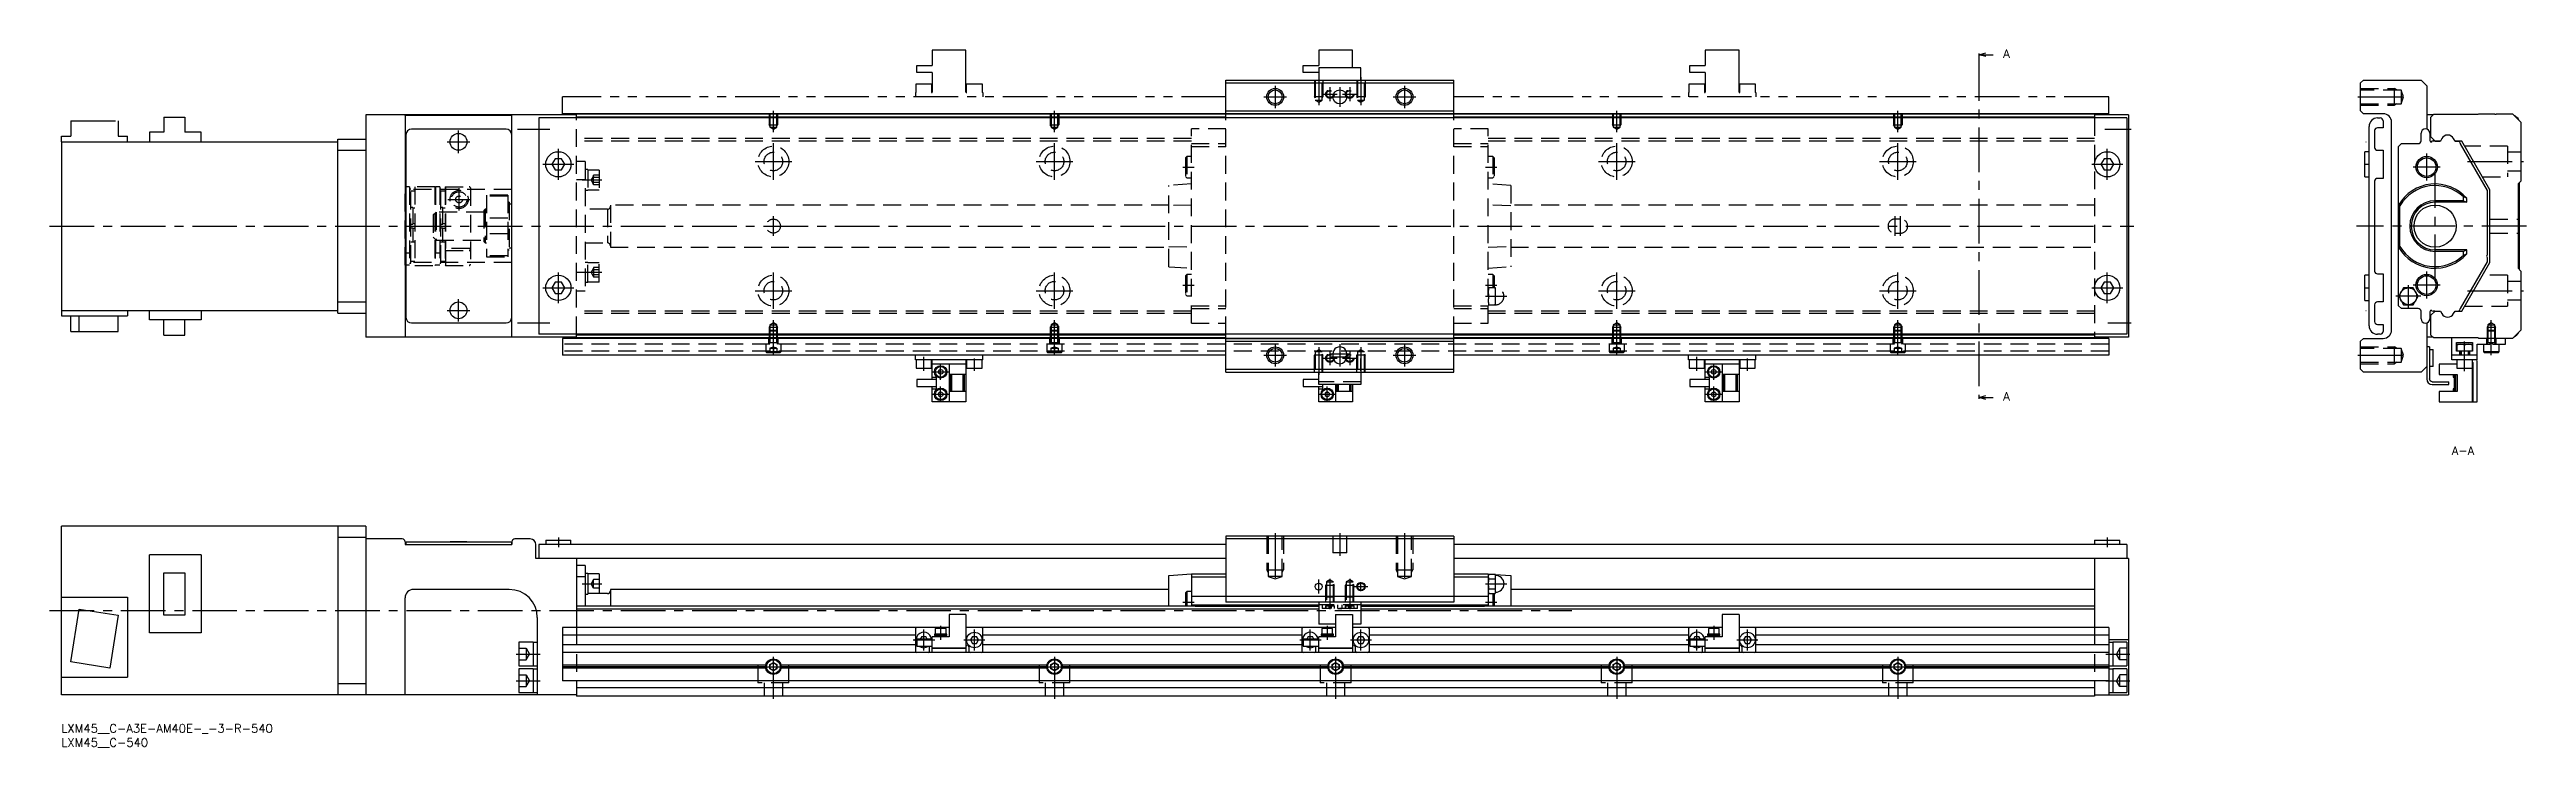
# Model space of a CAD drawing. Extents: x -4 to 877, y -8 to 240.
import ezdxf

# ---------------------------------------------------------------- set-up
doc = ezdxf.new("R2010")
doc.units = 0
doc.header["$LTSCALE"] = 0.5
for name, pattern in [('CENTER', [50.8, 31.75, -6.35, 6.35, -6.35]), ('DASHED', [19.05, 12.7, -6.35]), ('PHANTOM', [63.5, 31.75, -6.35, 6.35, -6.35, 6.35, -6.35])]:
    doc.linetypes.add(name, pattern=pattern)
for name, color, linetype in [('MSM_CENTER', 1, 'CENTER'), ('MSM_CONTINUOUS', 7, 'CONTINUOUS'), ('MSM_DASHED', 4, 'DASHED'), ('MSM_IMAGINARY', 6, 'PHANTOM'), ('MSM_NARROW', 5, 'CONTINUOUS'), ('MSM_PART_NUMBER', 7, 'CONTINUOUS')]:
    doc.layers.add(name, color=color, linetype=linetype)
doc.styles.get("Standard").update_dxf_attribs({"font": 'txt.shx', "height": 3, "bigfont": 'bigfont.shx'})

msp = doc.modelspace()

# ---------------------------------------------------------------- texts
at = {"layer": 'MSM_PART_NUMBER'}
for s, p in [('A', (690.78, 237.26)), ('A', (690.78, 115.23)), ('A-A', (850.36, 95.91))]:
    msp.add_text(s, height=3, dxfattribs=at).set_placement(p)

# ---------------------------------------------------------------- blocks, each defined once
blk = doc.blocks.new('*U8')
at = {"layer": 'MSM_PART_NUMBER'}
blk.add_text('LXM45__C-A3E-AM40E-_-3-R-540', height=3, dxfattribs=at).set_placement((0, -3))
blk = doc.blocks.new('*U9')
at = {"layer": 'MSM_PART_NUMBER'}
blk.add_text('LXM45__C-540', height=3, dxfattribs=at).set_placement((0, -8))

# ---------------------------------------------------------------- linework, layer by layer
at = {"layer": 'MSM_CENTER'}
for p, q in [((447.3, 230.38), (447.3, 220.47)), ((462.3, 230.38), (462.3, 220.47)), ((682.16, 237.89), (682.16, 116.86)), ((427.8, 223.38), (435.8, 223.38)), ((431.8, 227.38), (431.8, 219.38)), ((448.8, 224.38), (453.8, 224.38)), ((451.3, 226.88), (451.3, 221.88)), ((451.3, 223.38), (458.3, 223.38)), ((454.8, 226.88), (454.8, 219.88)), ((455.8, 224.38), (460.8, 224.38)), ((458.3, 226.88), (458.3, 221.88)), ((473.8, 223.38), (481.8, 223.38)), ((477.8, 227.38), (477.8, 219.38)), ((816.92, 223.38), (834.14, 223.38)), ((162.3, 211.88), (173.8, 211.88)), ((253.3, 210.87), (253.3, 218.38)), ((353.3, 210.87), (353.3, 218.38)), ((553.3, 210.87), (553.3, 218.38)), ((653.3, 210.87), (653.3, 218.38)), ((726.98, 211.88), (736.3, 211.88)), ((137.3, 207.38), (145.3, 207.38)), ((141.3, 203.38), (141.3, 211.38)), ((176.8, 193.88), (176.8, 204.88)), ((253.3, 193.88), (253.3, 206.88)), ((353.3, 193.88), (353.3, 206.88)), ((553.3, 193.88), (553.3, 206.88)), ((653.3, 193.88), (653.3, 206.88)), ((727.8, 193.88), (727.8, 204.88)), ((819.81, 207.38), (819.92, 207.38)), ((841.42, 193.58), (841.42, 203.18)), ((171.3, 199.38), (182.3, 199.38)), ((246.8, 200.38), (259.8, 200.38)), ((346.8, 200.38), (359.8, 200.38)), ((398.9, 198.38), (403, 198.38)), ((506.6, 198.38), (510.7, 198.38)), ((546.8, 200.38), (559.8, 200.38)), ((646.8, 200.38), (659.8, 200.38)), ((722.3, 199.38), (733.3, 199.38)), ((819.42, 199.38), (820.92, 199.38)), ((846.22, 198.38), (836.62, 198.38)), ((844.42, 158.48), (844.42, 196.28)), ((855.95, 200.38), (875.92, 200.38)), ((137.5, 186.88), (145.5, 186.88)), ((141.5, 182.88), (141.5, 190.88)), ((185.3, 193.83), (192.3, 193.83)), ((-4.2, 177.38), (737.3, 177.38)), ((253.3, 173.88), (253.3, 180.88)), ((652.3, 173.88), (652.3, 180.88)), ((654.3, 173.88), (654.3, 180.88)), ((876.92, 177.38), (816.42, 177.38)), ((176.8, 149.88), (176.8, 160.88)), ((185.3, 160.92), (192.3, 160.92)), ((253.3, 147.88), (253.3, 160.88)), ((353.3, 147.88), (353.3, 160.88)), ((553.3, 147.88), (553.3, 160.88)), ((653.3, 147.88), (653.3, 160.88)), ((727.8, 149.88), (727.8, 160.88)), ((841.42, 151.58), (841.42, 161.18)), ((141.3, 143.38), (141.3, 151.38)), ((171.3, 155.38), (182.3, 155.38)), ((246.8, 154.38), (259.8, 154.38)), ((346.8, 154.38), (359.8, 154.38)), ((398.9, 156.38), (403, 156.38)), ((506.6, 156.38), (510.7, 156.38)), ((506.6, 152.38), (514.2, 152.38)), ((546.8, 154.38), (559.8, 154.38)), ((646.8, 154.38), (659.8, 154.38)), ((722.3, 155.38), (733.3, 155.38)), ((819.42, 155.38), (820.92, 155.38)), ((839.38, 152.38), (830.46, 152.38)), ((834.92, 148.38), (834.92, 156.38)), ((846.22, 156.38), (836.62, 156.38)), ((855.95, 154.38), (875.92, 154.38)), ((137.3, 147.38), (145.3, 147.38)), ((162.3, 142.88), (173.8, 142.88)), ((253.3, 131.38), (253.3, 143.89)), ((353.3, 131.38), (353.3, 143.89)), ((553.3, 131.38), (553.3, 143.89)), ((653.3, 131.38), (653.3, 143.89)), ((727.98, 142.88), (736.3, 142.88)), ((819.81, 147.38), (819.92, 147.38)), ((864.41, 131.38), (864.41, 143.89)), ((431.8, 135.38), (431.8, 127.38)), ((447.3, 134.29), (447.3, 124.38)), ((451.3, 132.88), (451.3, 127.88)), ((454.8, 135.38), (454.8, 127.38)), ((458.3, 132.88), (458.3, 127.88)), ((462.3, 134.29), (462.3, 124.38)), ((477.8, 135.38), (477.8, 127.38)), ((854.92, 125.78), (854.92, 136.28)), ((306.8, 125.88), (306.8, 130.78)), ((309.99, 125.48), (315.61, 125.48)), ((312.8, 122.67), (312.8, 128.29)), ((324.8, 125.88), (324.8, 130.28)), ((427.8, 131.38), (435.8, 131.38)), ((448.8, 130.38), (453.8, 130.38)), ((451.3, 131.88), (458.3, 131.88)), ((451.3, 130.88), (458.3, 130.88)), ((455.8, 130.38), (460.8, 130.38)), ((462.3, 125.88), (462.3, 130.28)), ((473.8, 131.38), (481.8, 131.38)), ((581.8, 125.88), (581.8, 130.78)), ((584.99, 125.48), (590.61, 125.48)), ((587.8, 122.67), (587.8, 128.29)), ((599.8, 125.88), (599.8, 130.28)), ((816.92, 131.38), (834.14, 131.38)), ((309.99, 117.48), (315.61, 117.48)), ((312.8, 114.67), (312.8, 120.29)), ((447.49, 117.48), (453.11, 117.48)), ((450.3, 114.67), (450.3, 120.29)), ((584.99, 117.48), (590.61, 117.48)), ((587.8, 114.67), (587.8, 120.29)), ((141.3, 65.11), (141.3, 65)), ((176.8, 66.5), (176.8, 63)), ((431.8, 68), (431.8, 50.78)), ((454.8, 68), (454.8, 60)), ((477.8, 68), (477.8, 50.78)), ((727.8, 66.5), (727.8, 63)), ((185.3, 50), (192.3, 50)), ((447.3, 46.5), (447.3, 51.5)), ((451.3, 51.81), (451.3, 40.99)), ((458.3, 51.81), (458.3, 40.99)), ((459.8, 49), (464.8, 49)), ((462.3, 47.43), (462.3, 50.58)), ((506.6, 50), (514.2, 50)), ((-4.2, 40.5), (537.3, 40.5)), ((398.9, 43.5), (403, 43.5)), ((506.6, 43.5), (510.7, 43.5)), ((303.05, 30), (310.69, 30)), ((306.8, 26.25), (306.8, 33.75)), ((312.8, 35.1), (312.8, 30.1)), ((321.05, 30), (328.55, 30)), ((324.8, 26.25), (324.8, 33.75)), ((440.55, 30), (448.19, 30)), ((444.3, 26.25), (444.3, 33.75)), ((450.3, 35.1), (450.3, 30.1)), ((458.55, 30), (466.05, 30)), ((462.3, 26.25), (462.3, 33.75)), ((578.05, 30), (585.69, 30)), ((581.8, 26.25), (581.8, 33.75)), ((587.8, 35.1), (587.8, 30.1)), ((596.05, 30), (603.55, 30)), ((599.8, 26.25), (599.8, 33.75)), ((161.8, 25), (170.3, 25)), ((249.42, 20.5), (257.18, 20.5)), ((253.3, 9), (253.3, 24)), ((349.42, 20.5), (357.18, 20.5)), ((353.3, 24), (353.3, 9)), ((449.42, 20.5), (457.18, 20.5)), ((453.3, 24), (453.3, 9)), ((549.42, 20.5), (557.18, 20.5)), ((553.3, 24), (553.3, 9)), ((649.42, 20.5), (657.18, 20.5)), ((653.3, 24), (653.3, 9)), ((727.3, 25), (735.8, 25)), ((161.8, 15.5), (170.3, 15.5)), ((727.3, 15.5), (735.8, 15.5))]:
    msp.add_line(p, q, dxfattribs=at)
at = {"layer": 'MSM_CONTINUOUS'}
for p, q in [((682.16, 238.39), (684.66, 239.06)), ((682.16, 238.89), (682.16, 237.89)), ((682.16, 238.39), (687.16, 238.39)), ((684.66, 237.72), (682.16, 238.39)), ((414.3, 229.38), (495.3, 229.38)), ((414.3, 215.88), (414.3, 229.38)), ((495.3, 215.88), (495.3, 229.38)), ((817.92, 228.38), (818.92, 229.38)), ((818.92, 229.38), (839.42, 229.38)), ((839.42, 229.38), (841.42, 227.38)), ((414.3, 228.38), (495.3, 228.38)), ((817.92, 218.38), (817.92, 228.38)), ((841.42, 227.38), (841.42, 211.91)), ((108.3, 216.98), (108.3, 137.78)), ((183.3, 216.98), (108.3, 216.98)), ((122.3, 216.8), (122.3, 137.95)), ((160.3, 216.8), (122.3, 216.8)), ((158.2, 211.88), (124.6, 211.88)), ((160.3, 137.95), (160.3, 216.8)), ((734.8, 215.88), (169.8, 215.88)), ((169.8, 215.88), (169.8, 138.88)), ((723.3, 217.38), (183.3, 217.38)), ((183.3, 215.88), (183.3, 217.38)), ((414.3, 217.18), (183.3, 217.18)), ((414.3, 216.18), (183.3, 216.18)), ((414.3, 218.38), (495.3, 218.38)), ((414.3, 217.38), (495.3, 217.38)), ((723.3, 217.18), (495.3, 217.18)), ((723.3, 216.18), (495.3, 216.18)), ((723.3, 217.38), (723.3, 215.88)), ((735.3, 216.98), (723.3, 216.98)), ((734.8, 215.88), (734.8, 138.88)), ((735.3, 216.98), (735.3, 137.78)), ((818.92, 217.38), (817.92, 218.38)), ((825.92, 217.38), (818.92, 217.38)), ((820.92, 141.88), (820.92, 212.88)), ((823.92, 215.88), (824.92, 215.88)), ((825.92, 212.38), (823.92, 212.38)), ((825.92, 214.88), (825.92, 212.38)), ((828.92, 140.38), (828.92, 214.38)), ((843.72, 216.98), (841.42, 216.98)), ((842.92, 216.18), (843.92, 217.18)), ((842.92, 209.13), (842.92, 216.18)), ((843.92, 217.18), (859.72, 217.18)), ((859.72, 217.18), (859.92, 217.38)), ((859.92, 217.38), (865.52, 217.38)), ((866.32, 217.38), (871.92, 217.38)), ((871.92, 217.38), (874.92, 214.38)), ((874.92, 214.38), (874.92, 193.38)), ((0, 207.38), (0, 145.38)), ((0, 207.38), (98.3, 207.38)), ((98.3, 146.38), (98.3, 208.38)), ((98.3, 208.38), (108.3, 208.38)), ((98.3, 204.38), (108.3, 204.38)), ((122.6, 207.48), (122.3, 207.48)), ((122.6, 202.98), (122.3, 202.98)), ((122.6, 209.88), (122.6, 144.88)), ((160.2, 144.88), (160.2, 209.88)), ((819.42, 194.88), (819.42, 203.88)), ((820.92, 203.88), (819.42, 203.88)), ((822.92, 211.38), (822.92, 205.38)), ((823.92, 204.38), (825.92, 204.38)), ((825.92, 204.38), (825.92, 194.38)), ((831.42, 205.73), (832.42, 206.73)), ((831.42, 149.03), (831.42, 205.73)), ((832.42, 206.73), (838.42, 206.73)), ((839.42, 207.73), (839.42, 210.43)), ((842.52, 210.43), (842.52, 208.13)), ((844.42, 207.63), (842.92, 209.13)), ((843.72, 207.68), (844.37, 207.68)), ((844.37, 207.68), (844.42, 207.63)), ((844.37, 207.68), (844.42, 207.63)), ((844.42, 207.63), (846.31, 207.63)), ((846.31, 207.63), (844.42, 207.63)), ((846.82, 208.52), (846.31, 207.63)), ((851.53, 207.63), (851.02, 208.52)), ((853.92, 207.63), (851.53, 207.63)), ((851.53, 207.63), (852.79, 207.63)), ((853.31, 206.88), (853.31, 206.68)), ((853.31, 206.68), (862.92, 190.04)), ((863.92, 190.3), (853.92, 207.63)), ((175.65, 201.38), (174.49, 199.38)), ((174.49, 199.38), (175.65, 197.38)), ((177.95, 201.38), (175.65, 201.38)), ((175.65, 197.38), (177.95, 197.38)), ((179.11, 199.38), (177.95, 201.38)), ((177.95, 197.38), (179.11, 199.38)), ((726.65, 201.38), (725.49, 199.38)), ((725.49, 199.38), (726.65, 197.38)), ((728.95, 201.38), (726.65, 201.38)), ((726.65, 197.38), (728.95, 197.38)), ((730.11, 199.38), (728.95, 201.38)), ((728.95, 197.38), (730.11, 199.38)), ((819.42, 194.88), (820.92, 194.88)), ((825.92, 194.38), (823.92, 194.38)), ((122.6, 190.38), (122.3, 190.38)), ((160.3, 190.38), (160.2, 190.38)), ((160.3, 185.13), (160.2, 185.13)), ((822.92, 193.38), (822.92, 161.38)), ((854.48, 186.38), (844.42, 186.38)), ((855.7, 185.88), (844.42, 185.88)), ((854.48, 186.38), (854.48, 187.74)), ((854.48, 186.38), (855.7, 185.88)), ((855.7, 185.88), (855.7, 187.26)), ((862.92, 190.04), (862.92, 167.03)), ((863.92, 164.45), (863.92, 190.3)), ((874.92, 193.38), (873.92, 192.38)), ((873.92, 192.38), (873.92, 162.38)), ((874.42, 161.88), (874.42, 192.88)), ((831.92, 184.61), (831.42, 184.86)), ((831.92, 170.14), (831.92, 184.61)), ((160.2, 169.63), (160.3, 169.63)), ((831.42, 169.89), (831.92, 170.14)), ((855.7, 168.88), (844.42, 168.88)), ((854.48, 168.38), (844.42, 168.38)), ((855.7, 168.88), (854.48, 168.38)), ((854.48, 167.01), (854.48, 168.38)), ((855.7, 167.49), (855.7, 168.88)), ((122.6, 164.38), (122.3, 164.38)), ((160.3, 164.38), (160.2, 164.38)), ((819.42, 150.88), (819.42, 159.88)), ((820.92, 159.88), (819.42, 159.88)), ((823.92, 160.38), (825.92, 160.38)), ((825.92, 160.38), (825.92, 150.38)), ((862.92, 164.71), (853.31, 148.08)), ((853.92, 147.13), (863.92, 164.45)), ((862.92, 166.23), (862.92, 164.71)), ((873.92, 162.38), (874.92, 161.38)), ((874.92, 161.38), (874.92, 140.38)), ((98.3, 150.38), (108.3, 150.38)), ((122.6, 151.78), (122.3, 151.78)), ((160.3, 151.78), (160.2, 151.78)), ((175.65, 157.38), (174.49, 155.38)), ((174.49, 155.38), (175.65, 153.38)), ((177.95, 157.38), (175.65, 157.38)), ((175.65, 153.38), (177.95, 153.38)), ((179.11, 155.38), (177.95, 157.38)), ((177.95, 153.38), (179.11, 155.38)), ((726.65, 157.38), (725.49, 155.38)), ((725.49, 155.38), (726.65, 153.38)), ((728.95, 157.38), (726.65, 157.38)), ((726.65, 153.38), (728.95, 153.38)), ((730.11, 155.38), (728.95, 157.38)), ((728.95, 153.38), (730.11, 155.38)), ((819.42, 150.88), (820.92, 150.88)), ((825.92, 150.38), (823.92, 150.38)), ((833.19, 155.38), (831.46, 152.38)), ((831.46, 152.38), (833.19, 149.38)), ((836.65, 155.38), (833.19, 155.38)), ((838.38, 152.38), (836.65, 155.38)), ((836.65, 149.38), (838.38, 152.38)), ((0, 147.38), (98.3, 147.38)), ((0, 145.38), (23.5, 145.38)), ((3.4, 139.88), (3.4, 145.38)), ((6.37, 139.88), (6.37, 145.38)), ((20.2, 139.88), (20.2, 145.38)), ((23.5, 147.38), (23.5, 145.38)), ((31.35, 143.98), (31.35, 147.38)), ((49.7, 143.98), (31.35, 143.98)), ((36.47, 138.58), (36.47, 143.98)), ((43.93, 138.58), (43.93, 143.98)), ((49.7, 147.38), (49.7, 143.98)), ((98.3, 146.38), (108.3, 146.38)), ((122.3, 147.28), (122.6, 147.28)), ((124.6, 142.88), (158.2, 142.88)), ((822.92, 149.38), (822.92, 143.38)), ((823.92, 142.38), (825.92, 142.38)), ((825.92, 142.38), (825.92, 139.88)), ((832.42, 148.03), (831.42, 149.03)), ((838.42, 148.03), (832.42, 148.03)), ((833.19, 149.38), (836.65, 149.38)), ((839.42, 144.33), (839.42, 147.03)), ((841.42, 142.84), (841.42, 127.38)), ((842.52, 146.63), (842.52, 144.33)), ((842.92, 145.63), (844.42, 147.13)), ((842.92, 138.58), (842.92, 145.63)), ((844.37, 147.08), (843.72, 147.08)), ((844.42, 147.13), (846.31, 147.13)), ((846.31, 147.13), (846.82, 146.23)), ((851.02, 146.23), (851.53, 147.13)), ((851.53, 147.13), (853.92, 147.13)), ((853.31, 148.08), (853.31, 147.88)), ((3.4, 139.88), (20.2, 139.88)), ((36.47, 138.58), (43.93, 138.58)), ((183.3, 137.78), (108.3, 137.78)), ((122.3, 137.95), (160.3, 137.95)), ((734.8, 138.88), (169.8, 138.88)), ((728.3, 137.38), (178.3, 137.38)), ((178.3, 137.38), (178.3, 131.38)), ((183.3, 137.38), (183.3, 138.88)), ((414.3, 138.58), (183.3, 138.58)), ((414.3, 137.58), (183.3, 137.58)), ((414.3, 125.38), (414.3, 138.88)), ((414.3, 137.38), (495.3, 137.38)), ((414.3, 136.38), (495.3, 136.38)), ((495.3, 125.38), (495.3, 138.88)), ((723.3, 138.58), (495.3, 138.58)), ((723.3, 137.58), (495.3, 137.58)), ((723.3, 138.88), (723.3, 137.38)), ((735.3, 137.78), (723.3, 137.78)), ((728.3, 137.38), (728.3, 131.38)), ((817.92, 136.38), (818.92, 137.38)), ((817.92, 126.38), (817.92, 136.38)), ((818.92, 137.38), (825.92, 137.38)), ((824.92, 138.88), (823.92, 138.88)), ((843.72, 137.78), (841.42, 137.78)), ((842.42, 134.38), (841.42, 134.38)), ((842.42, 134.38), (842.42, 122.98)), ((842.42, 133.38), (843.72, 133.38)), ((843.92, 137.58), (842.92, 138.58)), ((843.72, 127.38), (843.72, 133.38)), ((859.72, 137.58), (843.92, 137.58)), ((850.42, 129.78), (850.42, 137.38)), ((852.07, 135.88), (857.77, 135.88)), ((852.07, 132.88), (852.07, 135.88)), ((857.77, 132.88), (852.07, 132.88)), ((852.17, 135.28), (857.67, 135.28)), ((852.17, 135.28), (852.17, 132.88)), ((853.22, 131.38), (853.22, 132.88)), ((853.42, 132.88), (853.42, 131.38)), ((854.92, 133.12), (854.92, 135.03)), ((856.42, 131.38), (856.42, 132.88)), ((856.62, 132.88), (856.62, 131.38)), ((857.67, 132.88), (857.67, 135.28)), ((857.77, 135.88), (857.77, 132.88)), ((859.42, 129.78), (859.42, 135.38)), ((859.42, 135.38), (863.92, 135.38)), ((859.92, 137.38), (859.72, 137.58)), ((871.92, 137.38), (859.92, 137.38)), ((861.67, 135.38), (861.67, 132.68)), ((861.67, 132.68), (867.17, 132.68)), ((861.67, 132.68), (861.84, 132.38)), ((861.84, 132.38), (867, 132.38)), ((863.92, 135.38), (864.42, 135.88)), ((864.42, 135.88), (864.92, 135.38)), ((864.92, 135.38), (869.42, 135.38)), ((867, 132.38), (867.17, 132.68)), ((867.17, 132.68), (867.17, 135.38)), ((869.42, 135.38), (869.42, 137.38)), ((874.92, 140.38), (871.92, 137.38)), ((414.3, 131.38), (178.3, 131.38)), ((303.8, 129.78), (303.8, 131.38)), ((327.8, 129.78), (303.8, 129.78)), ((304.05, 129.78), (304.05, 126.78)), ((304.05, 126.78), (309.55, 126.78)), ((309.55, 126.78), (309.55, 129.78)), ((309.8, 122.73), (309.8, 129.64)), ((321.8, 128.18), (309.8, 128.18)), ((311.3, 123.48), (309.8, 123.48)), ((311.3, 119.48), (311.3, 123.48)), ((312.8, 126.34), (312.05, 125.91)), ((312.05, 125.91), (312.05, 125.04)), ((312.05, 125.04), (312.8, 124.61)), ((313.55, 125.91), (312.8, 126.34)), ((312.8, 124.61), (313.55, 125.04)), ((313.55, 125.91), (313.55, 125.04)), ((315.8, 128.18), (315.8, 114.78)), ((321.8, 124.48), (315.8, 124.48)), ((316.3, 118.48), (316.3, 124.48)), ((316.8, 118.48), (316.8, 124.48)), ((320.8, 118.48), (320.8, 124.48)), ((321.3, 118.48), (321.3, 124.48)), ((321.8, 129.64), (321.8, 114.78)), ((322.05, 129.78), (322.05, 126.78)), ((322.05, 126.78), (327.55, 126.78)), ((327.55, 126.78), (327.55, 129.78)), ((327.8, 129.78), (327.8, 131.38)), ((414.3, 126.38), (495.3, 126.38)), ((414.3, 125.38), (495.3, 125.38)), ((447.3, 120.98), (447.3, 125.38)), ((452.3, 131.88), (452.3, 130.88)), ((457.3, 130.88), (457.3, 131.88)), ((462.3, 125.38), (462.3, 120.98)), ((728.3, 131.38), (495.3, 131.38)), ((578.8, 129.78), (578.8, 131.38)), ((602.8, 129.78), (578.8, 129.78)), ((579.05, 129.78), (579.05, 126.78)), ((579.05, 126.78), (584.55, 126.78)), ((584.55, 126.78), (584.55, 129.78)), ((584.8, 122.73), (584.8, 129.64)), ((596.8, 128.18), (584.8, 128.18)), ((586.3, 123.48), (584.8, 123.48)), ((586.3, 119.48), (586.3, 123.48)), ((587.8, 126.34), (587.05, 125.91)), ((587.05, 125.91), (587.05, 125.04)), ((587.05, 125.04), (587.8, 124.61)), ((588.55, 125.91), (587.8, 126.34)), ((587.8, 124.61), (588.55, 125.04)), ((588.55, 125.91), (588.55, 125.04)), ((590.8, 128.18), (590.8, 114.78)), ((596.8, 124.48), (590.8, 124.48)), ((591.3, 118.48), (591.3, 124.48)), ((591.8, 118.48), (591.8, 124.48)), ((595.8, 118.48), (595.8, 124.48)), ((596.3, 118.48), (596.3, 124.48)), ((596.8, 129.64), (596.8, 114.78)), ((597.05, 129.78), (597.05, 126.78)), ((597.05, 126.78), (602.55, 126.78)), ((602.55, 126.78), (602.55, 129.78)), ((602.8, 129.78), (602.8, 131.38)), ((818.92, 125.38), (817.92, 126.38)), ((839.42, 125.38), (818.92, 125.38)), ((841.42, 127.38), (839.42, 125.38)), ((841.42, 127.38), (841.42, 122.98)), ((843.72, 127.38), (842.42, 127.38)), ((852.17, 128.18), (845.82, 128.18)), ((845.82, 128.18), (845.82, 124.48)), ((845.82, 124.48), (852.32, 124.48)), ((859.42, 131.38), (850.42, 131.38)), ((859.42, 129.78), (850.42, 129.78)), ((850.82, 124.48), (850.82, 123.58)), ((850.82, 123.58), (851.32, 123.58)), ((851.32, 118.48), (851.32, 124.48)), ((851.82, 118.48), (851.82, 124.48)), ((852.17, 129.78), (852.17, 126.78)), ((852.17, 126.78), (857.67, 126.78)), ((852.32, 124.48), (852.32, 118.48)), ((857.67, 126.78), (857.67, 129.78)), ((857.77, 128.18), (857.67, 128.18)), ((857.77, 114.78), (857.77, 128.18)), ((857.77, 128.13), (857.82, 128.13)), ((857.82, 128.78), (857.82, 114.78)), ((859.42, 114.78), (859.42, 128.78)), ((304.3, 122.73), (304.3, 120.23)), ((311.3, 122.73), (304.3, 122.73)), ((304.3, 120.23), (311.3, 120.23)), ((309.8, 114.78), (309.8, 120.23)), ((309.8, 119.48), (311.3, 119.48)), ((321.8, 114.78), (309.8, 114.78)), ((312.8, 118.34), (312.05, 117.91)), ((312.05, 117.91), (312.05, 117.04)), ((312.05, 117.04), (312.8, 116.61)), ((313.55, 117.91), (312.8, 118.34)), ((312.8, 116.61), (313.55, 117.04)), ((313.55, 117.91), (313.55, 117.04)), ((321.8, 118.48), (315.8, 118.48)), ((441.8, 122.73), (441.8, 120.23)), ((447.3, 122.73), (441.8, 122.73)), ((441.8, 120.23), (448.8, 120.23)), ((462.3, 120.98), (447.3, 120.98)), ((447.3, 114.78), (447.3, 120.23)), ((447.3, 119.48), (448.8, 119.48)), ((459.3, 114.78), (447.3, 114.78)), ((448.8, 119.48), (448.8, 120.98)), ((450.3, 118.34), (449.55, 117.91)), ((449.55, 117.91), (449.55, 117.04)), ((449.55, 117.04), (450.3, 116.61)), ((451.05, 117.91), (450.3, 118.34)), ((450.3, 116.61), (451.05, 117.04)), ((451.05, 117.91), (451.05, 117.04)), ((453.3, 120.98), (453.3, 114.78)), ((459.3, 118.48), (453.3, 118.48)), ((453.8, 118.48), (453.8, 120.98)), ((454.3, 118.48), (454.3, 120.98)), ((458.3, 118.48), (458.3, 120.98)), ((458.8, 118.48), (458.8, 120.98)), ((459.3, 120.98), (459.3, 114.78)), ((579.3, 122.73), (579.3, 120.23)), ((586.3, 122.73), (579.3, 122.73)), ((579.3, 120.23), (586.3, 120.23)), ((584.8, 114.78), (584.8, 120.23)), ((584.8, 119.48), (586.3, 119.48)), ((596.8, 114.78), (584.8, 114.78)), ((587.8, 118.34), (587.05, 117.91)), ((587.05, 117.91), (587.05, 117.04)), ((587.05, 117.04), (587.8, 116.61)), ((588.55, 117.91), (587.8, 118.34)), ((587.8, 116.61), (588.55, 117.04)), ((588.55, 117.91), (588.55, 117.04)), ((596.8, 118.48), (590.8, 118.48)), ((682.16, 116.36), (684.66, 117.03)), ((682.16, 116.86), (682.16, 115.86)), ((682.16, 116.36), (687.16, 116.36)), ((684.66, 115.69), (682.16, 116.36)), ((843.42, 121.98), (849.32, 121.98)), ((843.42, 120.98), (849.32, 120.98)), ((845.82, 118.48), (845.82, 114.78)), ((852.32, 118.48), (845.82, 118.48)), ((845.82, 114.78), (857.77, 114.78)), ((849.32, 120.98), (849.32, 121.98)), ((850.82, 119.38), (850.82, 118.48)), ((851.32, 119.38), (850.82, 119.38)), ((857.77, 114.83), (857.82, 114.83)), ((857.82, 114.78), (859.42, 114.78)), ((0, 10.5), (0, 70.5)), ((108.3, 70.5), (0, 70.5)), ((98.3, 70.5), (98.3, 10.5)), ((108.3, 70.5), (108.3, 10.5)), ((108.3, 66.5), (98.3, 66.5)), ((121.3, 66), (108.3, 66)), ((122.3, 65), (122.3, 64)), ((122.3, 64), (160.3, 64)), ((122.6, 65), (160.2, 65)), ((122.6, 65), (122.6, 64)), ((138.3, 65.1), (144.3, 65.1)), ((138.3, 65.1), (138.3, 65)), ((144.3, 65), (144.3, 65.1)), ((160.2, 65), (160.2, 64)), ((160.3, 64), (160.3, 65)), ((166.8, 66), (161.3, 66)), ((168.8, 59), (168.8, 64)), ((169.8, 64), (169.8, 59)), ((414.3, 64), (169.8, 64)), ((172.3, 65.5), (172.3, 64)), ((172.3, 65.5), (181.3, 65.5)), ((181.3, 64), (181.3, 65.5)), ((414.3, 67), (414.3, 43.5)), ((495.3, 67), (414.3, 67)), ((495.3, 66), (414.3, 66)), ((495.3, 67), (495.3, 43.5)), ((734.8, 64), (495.3, 64)), ((723.3, 65.5), (723.3, 64)), ((723.3, 65.5), (732.3, 65.5)), ((732.3, 64), (732.3, 65.5)), ((734.8, 64), (734.8, 59)), ((31.35, 32.5), (31.35, 60.3)), ((49.7, 60.3), (31.35, 60.3)), ((36.47, 38.85), (36.47, 53.95)), ((36.47, 53.95), (43.93, 53.95)), ((43.93, 53.95), (43.93, 38.85)), ((49.7, 60.3), (49.7, 32.5)), ((414.3, 59), (168.8, 59)), ((183.3, 59), (183.3, 34.5)), ((186.3, 56.5), (183.3, 56.5)), ((186.3, 56.47), (186.3, 42)), ((187.3, 53.65), (186.3, 53.65)), ((187.3, 53.62), (187.3, 46.35)), ((191.3, 53.5), (187.3, 53.5)), ((191.3, 53.5), (191.3, 46.5)), ((394, 53), (402, 53.5)), ((394, 42), (394, 53)), ((402, 53.5), (414.3, 53.5)), ((402, 53.5), (402, 42)), ((735.3, 59), (495.3, 59)), ((495.3, 53.5), (507.6, 53.5)), ((507.6, 53.5), (508.17, 53.46)), ((507.6, 53.5), (507.6, 42)), ((507.72, 53.46), (507.6, 53)), ((507.72, 53.46), (510.08, 53.46)), ((510.2, 53), (510.08, 53.46)), ((510.11, 53.34), (515.6, 53)), ((510.2, 47), (510.2, 53)), ((515.6, 53), (515.6, 42)), ((723.3, 59), (723.3, 34.5)), ((735.3, 59), (735.3, 10.5)), ((0, 45.2), (23.5, 45.2)), ((23.5, 45.2), (23.5, 16.8)), ((122.3, 10.5), (122.3, 45)), ((159.3, 48), (125.3, 48)), ((186.3, 52.5), (183.3, 52.5)), ((186.3, 46.35), (187.3, 46.35)), ((194.3, 46.5), (187.28, 46.5)), ((195.3, 48), (195.3, 42)), ((394, 48), (195.3, 48)), ((400.4, 47.3), (399.9, 46.8)), ((399.9, 46.8), (399.9, 42)), ((402, 47.3), (400.4, 47.3)), ((400.4, 47.3), (400.4, 42)), ((402, 52.5), (414.3, 52.5)), ((507.6, 45.5), (402, 45.5)), ((506.3, 45.5), (403.3, 45.5)), ((495.3, 52.5), (507.6, 52.5)), ((507.61, 52.41), (507.6, 52.6)), ((507.6, 47), (507.72, 46.54)), ((507.72, 51.73), (510.08, 51.73)), ((507.72, 48.27), (510.08, 48.27)), ((507.72, 46.54), (510.08, 46.54)), ((509.2, 46.54), (509.2, 42)), ((509.7, 46.54), (509.7, 42)), ((510.08, 46.54), (510.2, 47)), ((723.3, 48), (515.6, 48)), ((3.4, 22.21), (6.37, 40.98)), ((6.37, 40.98), (20.2, 38.79)), ((20.2, 38.79), (17.23, 20.02)), ((43.93, 38.85), (36.47, 38.85)), ((169.3, 38), (169.3, 10.5)), ((447.3, 42), (183.3, 42)), ((447.3, 41), (183.3, 41)), ((321.8, 39.1), (315.8, 39.1)), ((315.8, 39.1), (315.8, 31.1)), ((321.8, 39.1), (321.8, 25.5)), ((447.3, 42.4), (402, 42.4)), ((447.3, 42.4), (403.3, 42.4)), ((403.3, 42), (447.3, 42)), ((495.3, 43.5), (414.3, 43.5)), ((447.3, 43.5), (447.3, 35.6)), ((453.3, 35.6), (447.3, 35.6)), ((453.3, 39.1), (453.3, 31.1)), ((453.3, 39.1), (459.3, 39.1)), ((459.3, 39.1), (459.3, 25.5)), ((462.3, 35.6), (459.3, 35.6)), ((462.3, 43.5), (462.3, 35.6)), ((506.3, 42.4), (462.3, 42.4)), ((507.6, 42.4), (462.3, 42.4)), ((462.3, 42), (506.3, 42)), ((723.3, 42), (462.3, 42)), ((723.3, 41), (462.3, 41)), ((596.8, 39.1), (590.8, 39.1)), ((590.8, 39.1), (590.8, 31.1)), ((596.8, 39.1), (596.8, 25.5)), ((49.7, 32.5), (31.35, 32.5)), ((167.8, 29.25), (162.8, 29.25)), ((162.8, 29.25), (162.8, 20.75)), ((167.8, 29.25), (167.8, 20.75)), ((169.3, 29.15), (167.8, 29.15)), ((178.3, 34.5), (178.3, 15.5)), ((315.8, 34.5), (178.3, 34.5)), ((303.8, 31.7), (178.3, 31.7)), ((303.8, 28.3), (178.3, 28.3)), ((303.8, 30.3), (303.62, 30)), ((303.62, 30), (303.8, 29.7)), ((303.8, 34), (303.8, 26)), ((309.8, 30.35), (304.3, 30.35)), ((304.3, 30.35), (304.3, 27.85)), ((304.3, 27.85), (309.8, 27.85)), ((306.08, 31.25), (305.56, 30.35)), ((306.08, 31.25), (307.52, 31.25)), ((308.04, 30.35), (307.52, 31.25)), ((308.8, 26), (308.8, 27.6)), ((315.8, 31.1), (309.8, 31.1)), ((309.8, 25.5), (309.8, 31.1)), ((309.8, 27.15), (321.8, 27.15)), ((309.8, 27.1), (321.8, 27.1)), ((309.85, 27.15), (309.85, 27.1)), ((310.6, 32.1), (310.6, 31.6)), ((315, 32.1), (310.6, 32.1)), ((315, 31.6), (310.6, 31.6)), ((310.8, 31.6), (310.8, 31.1)), ((310.9, 34.1), (310.9, 32.1)), ((314.7, 34.1), (310.9, 34.1)), ((314.7, 32.1), (314.7, 34.1)), ((314.8, 31.1), (314.8, 31.6)), ((315, 31.6), (315, 32.1)), ((321.75, 27.15), (321.75, 27.1)), ((453.3, 34.5), (321.8, 34.5)), ((322.8, 27.6), (322.8, 26)), ((324.08, 31.25), (323.36, 30)), ((323.36, 30), (324.08, 28.75)), ((324.08, 31.25), (325.52, 31.25)), ((324.08, 28.75), (325.52, 28.75)), ((326.24, 30), (325.52, 31.25)), ((325.52, 28.75), (326.24, 30)), ((327.8, 26), (327.8, 34)), ((441.3, 31.7), (327.8, 31.7)), ((327.98, 30), (327.8, 30.3)), ((327.8, 29.7), (327.98, 30)), ((441.3, 28.3), (327.8, 28.3)), ((441.3, 30.3), (441.12, 30)), ((441.12, 30), (441.3, 29.7)), ((441.3, 34), (441.3, 26)), ((447.3, 30.35), (441.8, 30.35)), ((441.8, 30.35), (441.8, 27.85)), ((441.8, 27.85), (447.3, 27.85)), ((443.58, 31.25), (443.06, 30.35)), ((443.58, 31.25), (445.02, 31.25)), ((445.54, 30.35), (445.02, 31.25)), ((446.3, 26), (446.3, 27.6)), ((453.3, 31.1), (447.3, 31.1)), ((447.3, 25.5), (447.3, 31.1)), ((447.3, 27.15), (459.3, 27.15)), ((447.3, 27.1), (459.3, 27.1)), ((447.35, 27.15), (447.35, 27.1)), ((448.1, 32.1), (448.1, 31.6)), ((452.5, 32.1), (448.1, 32.1)), ((452.5, 31.6), (448.1, 31.6)), ((448.3, 31.6), (448.3, 31.1)), ((448.4, 34.1), (448.4, 32.1)), ((452.2, 34.1), (448.4, 34.1)), ((452.2, 32.1), (452.2, 34.1)), ((452.3, 31.1), (452.3, 31.6)), ((452.5, 31.6), (452.5, 32.1)), ((459.25, 27.15), (459.25, 27.1)), ((590.8, 34.5), (459.3, 34.5)), ((460.3, 27.6), (460.3, 26)), ((461.58, 31.25), (460.86, 30)), ((460.86, 30), (461.58, 28.75)), ((461.58, 31.25), (463.02, 31.25)), ((461.58, 28.75), (463.02, 28.75)), ((463.74, 30), (463.02, 31.25)), ((463.02, 28.75), (463.74, 30)), ((465.3, 26), (465.3, 34)), ((578.8, 31.7), (465.3, 31.7)), ((465.48, 30), (465.3, 30.3)), ((465.3, 29.7), (465.48, 30)), ((578.8, 28.3), (465.3, 28.3)), ((578.8, 30.3), (578.62, 30)), ((578.62, 30), (578.8, 29.7)), ((578.8, 34), (578.8, 26)), ((584.8, 30.35), (579.3, 30.35)), ((579.3, 30.35), (579.3, 27.85)), ((579.3, 27.85), (584.8, 27.85)), ((581.08, 31.25), (580.56, 30.35)), ((581.08, 31.25), (582.52, 31.25)), ((583.04, 30.35), (582.52, 31.25)), ((583.8, 26), (583.8, 27.6)), ((590.8, 31.1), (584.8, 31.1)), ((584.8, 25.5), (584.8, 31.1)), ((584.8, 27.15), (596.8, 27.15)), ((584.8, 27.1), (596.8, 27.1)), ((584.85, 27.15), (584.85, 27.1)), ((585.6, 32.1), (585.6, 31.6)), ((590, 32.1), (585.6, 32.1)), ((590, 31.6), (585.6, 31.6)), ((585.8, 31.6), (585.8, 31.1)), ((585.9, 34.1), (585.9, 32.1)), ((589.7, 34.1), (585.9, 34.1)), ((589.7, 32.1), (589.7, 34.1)), ((589.8, 31.1), (589.8, 31.6)), ((590, 31.6), (590, 32.1)), ((596.75, 27.15), (596.75, 27.1)), ((728.3, 34.5), (596.8, 34.5)), ((597.8, 27.6), (597.8, 26)), ((599.08, 31.25), (598.36, 30)), ((598.36, 30), (599.08, 28.75)), ((599.08, 31.25), (600.52, 31.25)), ((599.08, 28.75), (600.52, 28.75)), ((601.24, 30), (600.52, 31.25)), ((600.52, 28.75), (601.24, 30)), ((602.8, 26), (602.8, 34)), ((728.3, 31.7), (602.8, 31.7)), ((602.98, 30), (602.8, 30.3)), ((602.8, 29.7), (602.98, 30)), ((728.3, 28.3), (602.8, 28.3)), ((728.3, 34.5), (728.3, 10.5)), ((735.3, 30), (728.3, 30)), ((729.8, 29.15), (728.3, 29.15)), ((734.8, 29.25), (729.8, 29.25)), ((729.8, 29.25), (729.8, 20.75)), ((734.8, 29.25), (734.8, 20.75)), ((17.23, 20.02), (3.4, 22.21)), ((162.8, 20.75), (167.8, 20.75)), ((167.8, 19.75), (162.8, 19.75)), ((162.8, 19.75), (162.8, 11.25)), ((167.8, 20.85), (169.3, 20.85)), ((167.8, 19.75), (167.8, 11.25)), ((169.3, 19.65), (167.8, 19.65)), ((728.3, 25.5), (178.3, 25.5)), ((250.6, 21), (178.3, 21)), ((250.55, 20.5), (178.3, 20.5)), ((250.6, 20), (178.3, 20)), ((252.05, 21.22), (253.3, 21.94)), ((252.05, 19.78), (252.05, 21.22)), ((253.3, 19.06), (252.05, 19.78)), ((253.3, 21.94), (254.55, 21.22)), ((254.55, 19.78), (253.3, 19.06)), ((254.55, 21.22), (254.55, 19.78)), ((350.6, 21), (256, 21)), ((350.6, 20), (256, 20)), ((350.55, 20.5), (256.05, 20.5)), ((352.05, 21.22), (353.3, 21.94)), ((352.05, 19.78), (352.05, 21.22)), ((353.3, 19.06), (352.05, 19.78)), ((353.3, 21.94), (354.55, 21.22)), ((354.55, 19.78), (353.3, 19.06)), ((354.55, 21.22), (354.55, 19.78)), ((450.6, 21), (356, 21)), ((450.6, 20), (356, 20)), ((450.55, 20.5), (356.05, 20.5)), ((452.05, 21.22), (453.3, 21.94)), ((452.05, 19.78), (452.05, 21.22)), ((453.3, 19.06), (452.05, 19.78)), ((453.3, 21.94), (454.55, 21.22)), ((454.55, 19.78), (453.3, 19.06)), ((454.55, 21.22), (454.55, 19.78)), ((550.6, 21), (456, 21)), ((550.6, 20), (456, 20)), ((550.55, 20.5), (456.05, 20.5)), ((552.05, 21.22), (553.3, 21.94)), ((552.05, 19.78), (552.05, 21.22)), ((553.3, 19.06), (552.05, 19.78)), ((553.3, 21.94), (554.55, 21.22)), ((554.55, 19.78), (553.3, 19.06)), ((554.55, 21.22), (554.55, 19.78)), ((650.6, 21), (556, 21)), ((650.6, 20), (556, 20)), ((650.55, 20.5), (556.05, 20.5)), ((652.05, 21.22), (653.3, 21.94)), ((652.05, 19.78), (652.05, 21.22)), ((653.3, 19.06), (652.05, 19.78)), ((653.3, 21.94), (654.55, 21.22)), ((654.55, 19.78), (653.3, 19.06)), ((654.55, 21.22), (654.55, 19.78)), ((728.3, 21), (656, 21)), ((728.3, 20), (656, 20)), ((728.3, 20.5), (656.05, 20.5)), ((728.3, 20.85), (729.8, 20.85)), ((729.8, 19.65), (728.3, 19.65)), ((729.8, 20.75), (734.8, 20.75)), ((734.8, 19.75), (729.8, 19.75)), ((729.8, 19.75), (729.8, 11.25)), ((734.8, 19.75), (734.8, 11.25)), ((0, 16.8), (23.5, 16.8)), ((183.3, 10.5), (0, 10.5)), ((98.3, 14.5), (108.3, 14.5)), ((162.8, 11.25), (167.8, 11.25)), ((167.8, 11.35), (169.3, 11.35)), ((728.3, 15.5), (178.3, 15.5)), ((183.3, 15.5), (183.3, 10)), ((723.3, 13), (183.3, 13)), ((723.3, 10), (183.3, 10)), ((723.3, 15.5), (723.3, 10)), ((723.3, 10.5), (735.3, 10.5)), ((728.3, 11.35), (729.8, 11.35)), ((729.8, 11.25), (734.8, 11.25))]:
    msp.add_line(p, q, dxfattribs=at)
for centre, radius in [((431.8, 223.38), 2.46), ((454.8, 223.38), 2.5), ((477.8, 223.38), 2.46), ((141.3, 207.38), 3), ((176.8, 199.38), 4.5), ((727.8, 199.38), 4.5), ((841.42, 198.38), 3.8), ((841.42, 198.38), 3.3), ((844.42, 177.38), 7.5), ((176.8, 155.38), 4.5), ((727.8, 155.38), 4.5), ((841.42, 156.38), 3.8), ((841.42, 156.38), 3.3), ((141.3, 147.38), 3), ((834.92, 152.38), 3), ((431.8, 131.38), 2.46), ((477.8, 131.38), 2.46), ((312.8, 125.48), 2.2), ((312.8, 125.48), 1.9), ((587.8, 125.48), 2.2), ((587.8, 125.48), 1.9), ((312.8, 117.48), 2.2), ((312.8, 117.48), 1.9), ((450.3, 117.48), 2.2), ((450.3, 117.48), 1.9), ((587.8, 117.48), 2.2), ((587.8, 117.48), 1.9), ((447.3, 49), 1.23), ((462.3, 49), 1.23), ((324.8, 30), 2.75), ((462.3, 30), 2.75), ((599.8, 30), 2.75), ((253.3, 20.5), 2.75), ((253.3, 20.5), 2.45), ((253.3, 20.5), 1.25), ((353.3, 20.5), 2.75), ((353.3, 20.5), 2.45), ((353.3, 20.5), 1.25), ((453.3, 20.5), 2.75), ((453.3, 20.5), 2.45), ((453.3, 20.5), 1.25), ((553.3, 20.5), 2.75), ((553.3, 20.5), 2.45), ((553.3, 20.5), 1.25), ((653.3, 20.5), 2.75), ((653.3, 20.5), 2.45), ((653.3, 20.5), 1.25)]:
    msp.add_circle(centre, radius, dxfattribs=at)
for centre, radius, start, end in [((124.6, 209.88), 2, 90, 180), ((158.2, 209.88), 2, 0, 90), ((823.92, 212.88), 3, 90, 180), ((823.92, 211.38), 1, 90, 180), ((824.92, 214.88), 1, 0, 90), ((825.92, 214.38), 3, 0, 90), ((840.97, 210.43), 1.55, 0, 180), ((865.92, 217.68), 0.5, 216.8699, 323.1301), ((871.42, 213.98), 3, 21.81505, 68.18495), ((823.92, 205.38), 1, 180, 270), ((838.42, 207.73), 1, 270, 0), ((843.52, 208.13), 1, 180, 239.90809), ((843.72, 206.88), 0.8, 90, 151.25108), ((849.07, 207.22), 2.6, 93.41067, 149.99996), ((848.76, 207.22), 2.6, 30.00004, 86.58933), ((852.51, 206.88), 0.8, 0, 69.62763), ((823.92, 193.38), 1, 90, 180), ((844.42, 177.38), 15, 41.23608, 150.07357), ((844.42, 177.38), 14.44, 45.84861, 149.94903), ((844.42, 177.38), 9, 90, 270), ((844.42, 177.38), 8.5, 90, 270), ((850.27, 175.08), 13.33, 65.98509, 71.61629), ((844.42, 177.38), 15, 209.92643, 318.76392), ((844.42, 177.38), 14.44, 210.05097, 314.15139), ((850.3, 179.6), 13.26, 288.36858, 294.03004), ((823.92, 161.38), 1, 180, 270), ((863.22, 166.63), 0.5, 126.8699, 233.1301), ((823.92, 149.38), 1, 90, 180), ((124.6, 144.88), 2, 180, 270), ((158.2, 144.88), 2, 270, 0), ((823.92, 141.88), 3, 180, 270), ((823.92, 143.38), 1, 180, 270), ((838.42, 147.03), 1, 0, 90), ((840.97, 144.33), 1.55, 180, 0), ((843.52, 146.63), 1, 120.09191, 180), ((843.72, 147.88), 0.8, 208.74892, 270), ((849.07, 147.53), 2.6, 210.00003, 266.58933), ((848.76, 147.53), 2.6, 273.41067, 329.99996), ((852.51, 147.88), 0.8, 290.36413, 0), ((454.8, 131.88), 2.5, 359.99994, 179.99994), ((824.92, 139.88), 1, 270, 0), ((825.92, 140.38), 3, 270, 0), ((853.54, 131.3), 3.98, 69.77352, 110.22648), ((853.54, 136.85), 3.98, 249.77352, 290.22648), ((856.29, 131.3), 3.98, 69.77352, 110.22648), ((856.29, 136.85), 3.98, 249.77352, 290.22648), ((871.42, 140.78), 3, 291.81368, 338.18632), ((309.55, 129.24), 0.531, 67.78875, 89.70698), ((309.7, 129.65), 0.0991, 355.8281, 61.81508), ((321.9, 129.65), 0.0991, 118.18492, 184.1719), ((322.05, 129.24), 0.531, 90.29302, 112.21125), ((454.8, 130.88), 2.5, 179.99994, 359.99994), ((584.55, 129.24), 0.531, 67.78875, 89.70698), ((584.7, 129.65), 0.0991, 355.8281, 61.81508), ((596.9, 129.65), 0.0991, 118.18492, 184.1719), ((597.05, 129.24), 0.531, 90.29302, 112.21125), ((856.82, 128.78), 1, 0, 31.78833), ((856.82, 128.78), 2.6, 0, 22.61986), ((843.42, 122.98), 2, 180, 270), ((121.3, 65), 1, 0, 90), ((161.3, 65), 1, 90.31382, 180), ((166.77, 63.97), 2.03, 0.84425, 89.15575), ((510.91, 52.57), 3.31, 164.22771, 179.4294), ((506.89, 52.56), 3.31, 0.57378, 15.76911), ((510.2, 50), 3, 270, 90), ((125.3, 45), 3, 90, 180), ((159.3, 38), 10, 0, 90), ((194.3, 47.5), 1, 270, 0), ((510.91, 52.63), 3.31, 180.57378, 195.76911), ((520.49, 49.95), 12.89, 172.03062, 179.75617), ((521.06, 50.1), 13.46, 180.40698, 187.80623), ((510.91, 47.37), 3.31, 164.22771, 179.4294), ((510.91, 47.44), 3.31, 180.57378, 195.76911), ((506.89, 52.63), 3.31, 344.22771, 359.4294), ((497.31, 49.94), 12.89, 0.24521, 7.968), ((496.74, 50.1), 13.46, 352.19377, 359.59302), ((506.89, 47.37), 3.31, 0.57378, 15.76911), ((506.89, 47.43), 3.31, 344.22771, 359.4294), ((304.3, 34), 0.5, 90, 180), ((306.8, 30), 2.75, 7.31202, 204.61998), ((306.8, 30), 2.75, 231.42735, 308.57265), ((309.3, 27.6), 0.5, 150, 180), ((309.28, 27.59), 0.517, 4.36613, 29.83251), ((322.3, 27.6), 0.5, 0, 180.00002), ((327.3, 34), 0.5, 0, 90), ((441.8, 34), 0.5, 90, 180), ((444.3, 30), 2.75, 7.31202, 204.61998), ((444.3, 30), 2.75, 231.42735, 308.57265), ((446.8, 27.6), 0.5, 150, 180), ((446.78, 27.59), 0.517, 4.36613, 29.83251), ((459.8, 27.6), 0.5, 0, 180.00002), ((464.8, 34), 0.5, 0, 90), ((579.3, 34), 0.5, 90, 180), ((581.8, 30), 2.75, 7.31202, 204.61998), ((581.8, 30), 2.75, 231.42735, 308.57265), ((584.3, 27.6), 0.5, 150, 180), ((584.28, 27.59), 0.517, 4.36613, 29.83251), ((597.3, 27.6), 0.5, 0, 180.00002), ((602.3, 34), 0.5, 0, 90), ((304.3, 26), 0.5, 180, 270), ((308.3, 26), 0.5, 270, 0), ((323.3, 26), 0.5, 180, 270), ((327.3, 26), 0.5, 270, 0), ((441.8, 26), 0.5, 180, 270), ((445.8, 26), 0.5, 270, 0), ((460.8, 26), 0.5, 180, 270), ((464.8, 26), 0.5, 270, 0), ((579.3, 26), 0.5, 180, 270), ((583.3, 26), 0.5, 270, 0), ((598.3, 26), 0.5, 180, 270), ((602.3, 26), 0.5, 270, 0)]:
    msp.add_arc(centre, radius, start, end, dxfattribs=at)
at = {"layer": 'MSM_CONTINUOUS', "extrusion": (0, 0, -1)}
msp.add_arc((-843.42, 122.98), 1, 270, 0, dxfattribs=at)
at = {"layer": 'MSM_DASHED'}
for p, q in [((445.8, 229.38), (445.8, 223.38)), ((446.07, 229.38), (446.07, 222.18)), ((448.53, 222.18), (448.53, 229.38)), ((448.8, 229.38), (448.8, 223.38)), ((460.8, 229.38), (460.8, 223.38)), ((461.07, 229.38), (461.07, 222.18)), ((463.53, 222.18), (463.53, 229.38)), ((463.8, 229.38), (463.8, 223.38)), ((448.8, 223.38), (445.8, 223.38)), ((446.07, 222.91), (445.8, 223.38)), ((446.07, 222.18), (448.53, 222.18)), ((446.07, 222.18), (447.3, 221.47)), ((447.3, 221.47), (448.53, 222.18)), ((448.53, 222.91), (448.8, 223.38)), ((463.8, 223.38), (460.8, 223.38)), ((461.07, 222.91), (460.8, 223.38)), ((461.07, 222.18), (463.53, 222.18)), ((461.07, 222.18), (462.3, 221.47)), ((462.3, 221.47), (463.53, 222.18)), ((463.53, 222.91), (463.8, 223.38)), ((817.92, 226.38), (829.92, 226.38)), ((832.32, 225.83), (817.92, 225.83)), ((817.92, 220.92), (832.32, 220.92)), ((817.92, 220.38), (829.92, 220.38)), ((829.92, 220.38), (829.92, 226.38)), ((830.86, 225.83), (829.92, 226.38)), ((830.86, 220.92), (829.92, 220.38)), ((833.14, 223.38), (832.32, 225.83)), ((832.32, 225.83), (832.32, 220.92)), ((832.32, 220.92), (833.14, 223.38)), ((122.3, 216.8), (122.3, 216.98)), ((183.3, 138.88), (183.3, 215.88)), ((251.8, 217.38), (251.8, 213.38)), ((251.8, 213.38), (254.8, 213.38)), ((252.07, 212.91), (251.8, 213.38)), ((252.07, 217.38), (252.07, 212.58)), ((252.07, 212.58), (253.3, 211.87)), ((252.07, 212.58), (254.53, 212.58)), ((253.3, 211.87), (254.53, 212.58)), ((254.53, 212.58), (254.53, 217.38)), ((254.53, 212.91), (254.8, 213.38)), ((254.8, 217.38), (254.8, 213.38)), ((351.8, 217.38), (351.8, 213.38)), ((351.8, 213.38), (354.8, 213.38)), ((352.07, 212.91), (351.8, 213.38)), ((352.07, 217.38), (352.07, 212.58)), ((352.07, 212.58), (354.53, 212.58)), ((352.07, 212.58), (353.3, 211.87)), ((353.3, 211.87), (354.53, 212.58)), ((354.53, 212.58), (354.53, 217.38)), ((354.53, 212.91), (354.8, 213.38)), ((354.8, 217.38), (354.8, 213.38)), ((402, 142.78), (402, 211.98)), ((414.3, 211.98), (402, 211.98)), ((414.3, 138.88), (414.3, 215.88)), ((495.3, 138.88), (495.3, 215.88)), ((507.6, 211.98), (495.3, 211.98)), ((507.6, 142.78), (507.6, 211.98)), ((551.8, 217.38), (551.8, 213.38)), ((551.8, 213.38), (554.8, 213.38)), ((552.07, 212.91), (551.8, 213.38)), ((552.07, 217.38), (552.07, 212.58)), ((552.07, 212.58), (554.53, 212.58)), ((552.07, 212.58), (553.3, 211.87)), ((553.3, 211.87), (554.53, 212.58)), ((554.53, 212.58), (554.53, 217.38)), ((554.53, 212.91), (554.8, 213.38)), ((554.8, 217.38), (554.8, 213.38)), ((651.8, 217.38), (651.8, 213.38)), ((651.8, 213.38), (654.8, 213.38)), ((652.07, 212.91), (651.8, 213.38)), ((652.07, 217.38), (652.07, 212.58)), ((652.07, 212.58), (654.53, 212.58)), ((652.07, 212.58), (653.3, 211.87)), ((653.3, 211.87), (654.53, 212.58)), ((654.53, 212.58), (654.53, 217.38)), ((654.53, 212.91), (654.8, 213.38)), ((654.8, 217.38), (654.8, 213.38)), ((723.3, 215.88), (723.3, 138.88)), ((402, 208.52), (183.3, 208.52)), ((402, 207.63), (183.3, 207.63)), ((402, 206.73), (414.3, 206.73)), ((402, 205.73), (414.3, 205.73)), ((495.3, 206.73), (507.6, 206.73)), ((495.3, 205.73), (507.6, 205.73)), ((723.3, 208.52), (507.6, 208.52)), ((723.3, 207.63), (507.6, 207.63)), ((870.22, 205.88), (854.93, 205.88)), ((870.22, 205.88), (870.22, 194.88)), ((874.92, 203.68), (870.22, 203.68)), ((186.3, 200.38), (183.3, 200.38)), ((186.3, 193.9), (183.3, 193.9)), ((186.3, 200.38), (186.3, 154.38)), ((187.3, 197.48), (186.3, 197.48)), ((187.3, 197.48), (187.3, 190.18)), ((191.3, 197.33), (187.3, 197.33)), ((189.3, 195.33), (188.43, 193.83)), ((189.3, 192.1), (189.3, 195.56)), ((191.3, 195.56), (189.3, 195.56)), ((191.3, 194.7), (189.3, 194.7)), ((191.3, 197.33), (191.3, 190.33)), ((400.4, 202.18), (399.9, 201.68)), ((399.9, 201.68), (399.9, 195.08)), ((399.9, 195.08), (400.4, 194.58)), ((402, 202.18), (400.4, 202.18)), ((400.4, 202.18), (400.4, 194.58)), ((400.4, 194.58), (402, 194.58)), ((509.2, 202.18), (507.6, 202.18)), ((507.6, 194.58), (509.2, 194.58)), ((509.2, 202.18), (509.2, 194.58)), ((509.7, 201.68), (509.2, 202.18)), ((509.2, 194.58), (509.7, 195.08)), ((509.7, 201.68), (509.7, 195.08)), ((861.28, 194.88), (870.22, 194.88)), ((870.22, 197.08), (874.92, 197.08)), ((122.4, 191.35), (122.3, 191.24)), ((122.3, 163.48), (122.3, 191.28)), ((123.9, 191.35), (122.4, 191.35)), ((122.4, 191.35), (122.4, 167.8)), ((160.2, 190.38), (122.6, 190.38)), ((123.9, 191.35), (123.9, 163.41)), ((124.3, 190.58), (123.9, 190.58)), ((124.3, 164.18), (124.3, 190.58)), ((125.8, 189.85), (124.3, 189.85)), ((132.9, 191.38), (125.8, 191.38)), ((125.8, 191.38), (125.8, 163.38)), ((133, 191.28), (132.9, 191.38)), ((132.9, 191.38), (132.9, 163.38)), ((133.1, 191.35), (133, 191.24)), ((133, 191.28), (133, 163.48)), ((134.6, 191.35), (133.1, 191.35)), ((133.1, 191.35), (133.1, 167.8)), ((134.6, 191.35), (134.6, 163.41)), ((135, 190.58), (134.6, 190.58)), ((135, 164.18), (135, 190.58)), ((136.5, 189.85), (135, 189.85)), ((136.5, 191.27), (136.6, 191.37)), ((136.5, 191.27), (136.5, 163.48)), ((136.6, 191.37), (145.1, 191.37)), ((136.6, 191.37), (136.6, 169.45)), ((145.5, 190.97), (145.5, 163.78)), ((151.3, 188.38), (151.3, 166.38)), ((158.8, 188.38), (151.3, 188.38)), ((158.8, 188.01), (151.3, 188.01)), ((158.8, 188.38), (158.8, 166.38)), ((159.3, 185.88), (158.8, 185.88)), ((159.3, 185.88), (159.3, 168.88)), ((160.2, 185.13), (159.3, 185.13)), ((186.3, 190.18), (187.3, 190.18)), ((187.3, 190.33), (191.3, 190.33)), ((189.3, 192.33), (188.43, 193.83)), ((191.3, 192.96), (189.3, 192.96)), ((191.3, 192.1), (189.3, 192.1)), ((402, 192.38), (394, 191.82)), ((394, 162.93), (394, 191.82)), ((515.6, 191.82), (507.6, 192.38)), ((515.6, 191.82), (515.6, 162.93)), ((125.05, 183.99), (124.3, 183.99)), ((124.3, 178.09), (125.05, 178.09)), ((125.05, 176.67), (124.3, 176.67)), ((125.05, 183.99), (125.05, 178.09)), ((125.8, 183.79), (125.05, 183.79)), ((125.05, 178.29), (125.8, 178.29)), ((125.05, 176.67), (125.05, 171.61)), ((125.8, 176.47), (125.05, 176.47)), ((133.3, 182.38), (132.3, 181.38)), ((132.3, 181.38), (132.3, 173.38)), ((133.3, 182.38), (133.3, 172.38)), ((150.3, 182.38), (133.3, 182.38)), ((135.75, 183.99), (135, 183.99)), ((135, 178.09), (135.75, 178.09)), ((135.75, 176.67), (135, 176.67)), ((135.75, 178.09), (135.75, 183.99)), ((136.5, 183.79), (135.75, 183.79)), ((135.75, 178.29), (136.5, 178.29)), ((135.75, 171.61), (135.75, 176.67)), ((136.5, 176.47), (135.75, 176.47)), ((150.8, 183.38), (150.3, 182.88)), ((150.3, 182.88), (150.3, 171.88)), ((150.8, 183.38), (150.8, 171.38)), ((151.3, 183.38), (150.8, 183.38)), ((158.8, 180.17), (151.3, 180.17)), ((194.3, 183.38), (186.3, 183.38)), ((194.3, 183.38), (194.3, 171.38)), ((195.3, 184.88), (195.3, 169.88)), ((394, 184.88), (195.3, 184.88)), ((402, 184.86), (394, 184.61)), ((515.6, 184.61), (507.6, 184.86)), ((723.3, 184.88), (515.6, 184.88)), ((654.3, 179.88), (652.3, 179.88)), ((863.92, 179.88), (873.92, 179.88)), ((122.3, 167.9), (122.4, 167.8)), ((122.4, 167.8), (123.9, 167.8)), ((125.8, 171.61), (124.3, 171.61)), ((132.3, 173.38), (133.3, 172.38)), ((133, 167.9), (133.1, 167.8)), ((133.1, 167.8), (134.6, 167.8)), ((133.3, 172.38), (150.3, 172.38)), ((136.5, 171.61), (135, 171.61)), ((136.6, 169.45), (136.5, 169.51)), ((136.5, 168.71), (136.6, 168.65)), ((145.1, 169.45), (136.6, 169.45)), ((136.6, 168.65), (145.1, 168.65)), ((136.6, 168.65), (136.6, 163.38)), ((150.3, 171.88), (150.8, 171.38)), ((150.8, 171.38), (151.3, 171.38)), ((158.8, 174.58), (151.3, 174.58)), ((158.8, 168.88), (159.3, 168.88)), ((159.3, 169.63), (160.2, 169.63)), ((186.3, 171.38), (194.3, 171.38)), ((195.3, 169.88), (394, 169.88)), ((394, 170.14), (402, 169.89)), ((507.6, 169.89), (515.6, 170.14)), ((515.6, 169.88), (723.3, 169.88)), ((652.3, 174.88), (654.3, 174.88)), ((863.92, 174.88), (873.92, 174.88)), ((122.4, 163.41), (122.3, 163.52)), ((123.9, 163.41), (122.4, 163.41)), ((160.2, 164.38), (122.6, 164.38)), ((123.9, 164.18), (124.3, 164.18)), ((124.3, 164.91), (125.8, 164.91)), ((125.8, 163.38), (132.9, 163.38)), ((132.9, 163.38), (133, 163.48)), ((133.1, 163.41), (133, 163.52)), ((134.6, 163.41), (133.1, 163.41)), ((134.6, 164.18), (135, 164.18)), ((135, 164.91), (136.5, 164.91)), ((136.5, 163.48), (136.6, 163.38)), ((136.6, 163.38), (145.1, 163.38)), ((158.8, 166.74), (151.3, 166.74)), ((151.3, 166.38), (158.8, 166.38)), ((186.3, 160.85), (183.3, 160.85)), ((186.3, 164.57), (187.3, 164.57)), ((187.3, 157.27), (187.3, 164.57)), ((187.3, 164.42), (191.3, 164.42)), ((189.3, 162.42), (188.43, 160.92)), ((189.3, 159.42), (188.43, 160.92)), ((189.3, 162.65), (189.3, 159.19)), ((191.3, 162.65), (189.3, 162.65)), ((191.3, 161.79), (189.3, 161.79)), ((191.3, 160.05), (189.3, 160.05)), ((191.3, 159.19), (189.3, 159.19)), ((191.3, 157.42), (191.3, 164.42)), ((394, 162.93), (402, 162.38)), ((400.4, 160.18), (399.9, 159.68)), ((399.9, 159.68), (399.9, 153.08)), ((402, 160.18), (400.4, 160.18)), ((400.4, 160.18), (400.4, 152.58)), ((507.6, 162.38), (515.6, 162.93)), ((509.2, 160.18), (507.6, 160.18)), ((509.7, 159.68), (509.2, 160.18)), ((509.2, 160.18), (509.2, 155.38)), ((509.7, 159.68), (509.7, 155.38)), ((870.22, 159.88), (861.28, 159.88)), ((870.22, 159.88), (870.22, 148.88)), ((183.3, 154.38), (186.3, 154.38)), ((187.3, 157.27), (186.3, 157.27)), ((191.3, 157.42), (187.3, 157.42)), ((399.9, 153.08), (400.4, 152.58)), ((400.4, 152.58), (402, 152.58)), ((510.2, 155.38), (507.6, 155.38)), ((510.2, 149.38), (510.2, 155.38)), ((874.92, 157.68), (870.22, 157.68)), ((870.22, 151.08), (874.92, 151.08)), ((402, 147.13), (183.3, 147.13)), ((402, 146.23), (183.3, 146.23)), ((252.07, 141.84), (251.8, 141.38)), ((251.8, 141.38), (251.8, 135.38)), ((251.8, 141.38), (254.8, 141.38)), ((253.3, 142.89), (252.07, 142.18)), ((252.07, 142.18), (252.07, 135.84)), ((252.07, 142.18), (254.53, 142.18)), ((254.53, 142.18), (253.3, 142.89)), ((254.53, 135.84), (254.53, 142.18)), ((254.53, 141.84), (254.8, 141.38)), ((254.8, 135.38), (254.8, 141.38)), ((352.07, 141.84), (351.8, 141.38)), ((351.8, 141.38), (351.8, 135.38)), ((351.8, 141.38), (354.8, 141.38)), ((353.3, 142.89), (352.07, 142.18)), ((352.07, 142.18), (352.07, 135.84)), ((352.07, 142.18), (354.53, 142.18)), ((354.53, 142.18), (353.3, 142.89)), ((354.53, 135.84), (354.53, 142.18)), ((354.53, 141.84), (354.8, 141.38)), ((354.8, 135.38), (354.8, 141.38)), ((402, 149.03), (414.3, 149.03)), ((402, 148.03), (414.3, 148.03)), ((402, 142.78), (414.3, 142.78)), ((495.3, 149.03), (507.6, 149.03)), ((495.3, 148.03), (507.6, 148.03)), ((495.3, 142.78), (507.6, 142.78)), ((507.6, 149.38), (510.2, 149.38)), ((723.3, 147.13), (507.6, 147.13)), ((723.3, 146.23), (507.6, 146.23)), ((552.07, 141.84), (551.8, 141.38)), ((551.8, 141.38), (551.8, 135.38)), ((551.8, 141.38), (554.8, 141.38)), ((553.3, 142.89), (552.07, 142.18)), ((552.07, 142.18), (552.07, 135.84)), ((552.07, 142.18), (554.53, 142.18)), ((554.53, 142.18), (553.3, 142.89)), ((554.53, 135.84), (554.53, 142.18)), ((554.53, 141.84), (554.8, 141.38)), ((554.8, 135.38), (554.8, 141.38)), ((652.07, 141.84), (651.8, 141.38)), ((651.8, 141.38), (651.8, 135.38)), ((651.8, 141.38), (654.8, 141.38)), ((653.3, 142.89), (652.07, 142.18)), ((652.07, 142.18), (652.07, 135.84)), ((652.07, 142.18), (654.53, 142.18)), ((654.53, 142.18), (653.3, 142.89)), ((654.53, 135.84), (654.53, 142.18)), ((654.53, 141.84), (654.8, 141.38)), ((654.8, 135.38), (654.8, 141.38)), ((854.93, 148.88), (870.22, 148.88)), ((863.18, 141.84), (862.91, 141.38)), ((862.91, 141.38), (862.91, 135.38)), ((862.91, 141.38), (865.91, 141.38)), ((864.41, 142.89), (863.18, 142.18)), ((863.18, 142.18), (863.18, 135.84)), ((863.18, 142.18), (865.64, 142.18)), ((865.64, 142.18), (864.41, 142.89)), ((865.64, 135.84), (865.64, 142.18)), ((865.64, 141.84), (865.91, 141.38)), ((865.91, 135.38), (865.91, 141.38)), ((122.3, 137.95), (122.3, 137.78)), ((728.3, 135.38), (178.3, 135.38)), ((728.3, 132.88), (178.3, 132.88)), ((250.55, 135.38), (250.55, 132.68)), ((250.55, 132.68), (250.85, 132.38)), ((250.55, 132.68), (256.05, 132.68)), ((250.85, 132.38), (255.75, 132.38)), ((251.55, 137.38), (251.55, 135.38)), ((252.07, 140.38), (251.8, 140.1)), ((251.8, 140.1), (254.8, 140.1)), ((254.8, 135.84), (251.8, 135.84)), ((252.07, 135.84), (251.8, 135.38)), ((253.3, 134.21), (252.05, 133.88)), ((252.05, 133.88), (252.05, 132.38)), ((252.05, 133.88), (254.55, 133.88)), ((252.07, 140.38), (254.53, 140.38)), ((254.55, 133.88), (253.3, 134.21)), ((253.3, 133.88), (253.3, 132.38)), ((254.8, 140.1), (254.53, 140.38)), ((254.53, 135.84), (254.8, 135.38)), ((254.55, 133.88), (254.55, 132.38)), ((255.05, 135.38), (255.05, 137.38)), ((255.75, 132.38), (256.05, 132.68)), ((256.05, 132.68), (256.05, 135.38)), ((350.55, 135.38), (350.55, 132.68)), ((350.55, 132.68), (350.85, 132.38)), ((350.55, 132.68), (356.05, 132.68)), ((350.85, 132.38), (355.75, 132.38)), ((351.55, 137.38), (351.55, 135.38)), ((352.07, 140.38), (351.8, 140.1)), ((351.8, 140.1), (354.8, 140.1)), ((354.8, 135.84), (351.8, 135.84)), ((352.07, 135.84), (351.8, 135.38)), ((353.3, 134.21), (352.05, 133.88)), ((352.05, 133.88), (352.05, 132.38)), ((352.05, 133.88), (354.55, 133.88)), ((352.07, 140.38), (354.53, 140.38)), ((354.55, 133.88), (353.3, 134.21)), ((353.3, 133.88), (353.3, 132.38)), ((354.8, 140.1), (354.53, 140.38)), ((354.53, 135.84), (354.8, 135.38)), ((354.55, 133.88), (354.55, 132.38)), ((355.05, 135.38), (355.05, 137.38)), ((355.75, 132.38), (356.05, 132.68)), ((356.05, 132.68), (356.05, 135.38)), ((447.3, 133.29), (446.07, 132.58)), ((448.53, 132.58), (446.07, 132.58)), ((446.07, 132.58), (446.07, 125.38)), ((448.53, 132.58), (447.3, 133.29)), ((448.53, 125.38), (448.53, 132.58)), ((462.3, 133.29), (461.07, 132.58)), ((463.53, 132.58), (461.07, 132.58)), ((461.07, 132.58), (461.07, 125.38)), ((463.53, 132.58), (462.3, 133.29)), ((463.53, 125.38), (463.53, 132.58)), ((550.55, 135.38), (550.55, 132.68)), ((550.55, 132.68), (550.85, 132.38)), ((550.55, 132.68), (556.05, 132.68)), ((550.85, 132.38), (555.75, 132.38)), ((551.55, 137.38), (551.55, 135.38)), ((552.07, 140.38), (551.8, 140.1)), ((551.8, 140.1), (554.8, 140.1)), ((554.8, 135.84), (551.8, 135.84)), ((552.07, 135.84), (551.8, 135.38)), ((553.3, 134.21), (552.05, 133.88)), ((552.05, 133.88), (552.05, 132.38)), ((552.05, 133.88), (554.55, 133.88)), ((552.07, 140.38), (554.53, 140.38)), ((554.55, 133.88), (553.3, 134.21)), ((553.3, 133.88), (553.3, 132.38)), ((554.8, 140.1), (554.53, 140.38)), ((554.53, 135.84), (554.8, 135.38)), ((554.55, 133.88), (554.55, 132.38)), ((555.05, 135.38), (555.05, 137.38)), ((555.75, 132.38), (556.05, 132.68)), ((556.05, 132.68), (556.05, 135.38)), ((650.55, 135.38), (650.55, 132.68)), ((650.55, 132.68), (650.85, 132.38)), ((650.55, 132.68), (656.05, 132.68)), ((650.85, 132.38), (655.75, 132.38)), ((651.55, 137.38), (651.55, 135.38)), ((652.07, 140.38), (651.8, 140.1)), ((651.8, 140.1), (654.8, 140.1)), ((654.8, 135.84), (651.8, 135.84)), ((652.07, 135.84), (651.8, 135.38)), ((653.3, 134.21), (652.05, 133.88)), ((652.05, 133.88), (652.05, 132.38)), ((652.05, 133.88), (654.55, 133.88)), ((652.07, 140.38), (654.53, 140.38)), ((654.55, 133.88), (653.3, 134.21)), ((653.3, 133.88), (653.3, 132.38)), ((654.8, 140.1), (654.53, 140.38)), ((654.53, 135.84), (654.8, 135.38)), ((654.55, 133.88), (654.55, 132.38)), ((655.05, 135.38), (655.05, 137.38)), ((655.75, 132.38), (656.05, 132.68)), ((656.05, 132.68), (656.05, 135.38)), ((817.92, 134.38), (829.92, 134.38)), ((832.32, 133.83), (817.92, 133.83)), ((829.92, 128.38), (829.92, 134.38)), ((830.86, 133.83), (829.92, 134.38)), ((833.14, 131.38), (832.32, 133.83)), ((832.32, 133.83), (832.32, 128.92)), ((862.66, 137.38), (862.66, 135.38)), ((863.18, 140.38), (862.91, 140.1)), ((862.91, 140.1), (865.91, 140.1)), ((862.91, 135.38), (863.18, 135.84)), ((865.92, 135.84), (862.92, 135.84)), ((863.18, 140.38), (865.64, 140.38)), ((865.91, 140.1), (865.64, 140.38)), ((865.91, 135.38), (865.64, 135.84)), ((866.16, 135.38), (866.16, 137.38)), ((446.07, 131.84), (445.8, 131.38)), ((448.8, 131.38), (445.8, 131.38)), ((445.8, 125.38), (445.8, 131.38)), ((448.53, 131.84), (448.8, 131.38)), ((448.8, 125.38), (448.8, 131.38)), ((461.07, 131.84), (460.8, 131.38)), ((463.8, 131.38), (460.8, 131.38)), ((460.8, 125.38), (460.8, 131.38)), ((463.53, 131.84), (463.8, 131.38)), ((463.8, 125.38), (463.8, 131.38)), ((817.92, 128.92), (832.32, 128.92)), ((817.92, 128.38), (829.92, 128.38)), ((830.86, 128.92), (829.92, 128.38)), ((832.32, 128.92), (833.14, 131.38)), ((462.3, 121.98), (447.3, 121.98)), ((428.8, 67), (428.8, 55)), ((429.34, 67), (429.34, 52.6)), ((434.26, 52.6), (434.26, 67)), ((434.8, 67), (434.8, 55)), ((452.3, 67), (452.3, 61)), ((457.3, 61), (457.3, 67)), ((474.8, 67), (474.8, 55)), ((475.34, 67), (475.34, 52.6)), ((480.26, 52.6), (480.26, 67)), ((480.8, 67), (480.8, 55)), ((428.8, 55), (434.8, 55)), ((429.34, 54.06), (428.8, 55)), ((434.26, 54.06), (434.8, 55)), ((457.3, 61), (452.3, 61)), ((474.8, 55), (480.8, 55)), ((475.34, 54.06), (474.8, 55)), ((480.26, 54.06), (480.8, 55)), ((189.3, 51.5), (188.43, 50)), ((189.3, 48.5), (188.43, 50)), ((189.3, 48.5), (189.3, 51.5)), ((191.3, 51.5), (189.3, 51.5)), ((189.3, 50), (191.3, 50)), ((191.3, 48.5), (189.3, 48.5)), ((429.34, 52.6), (431.8, 51.78)), ((434.26, 52.6), (429.34, 52.6)), ((431.8, 51.78), (434.26, 52.6)), ((450.07, 49.97), (449.8, 49.5)), ((449.8, 43.5), (449.8, 49.5)), ((449.8, 49.5), (452.8, 49.5)), ((450.07, 45.5), (449.8, 45.23)), ((452.8, 45.23), (449.8, 45.23)), ((451.3, 51.41), (450.07, 50.7)), ((450.07, 50.7), (452.53, 50.7)), ((450.07, 50.7), (450.07, 43.5)), ((452.49, 45.5), (450.11, 45.5)), ((452.53, 50.7), (451.3, 51.41)), ((452.53, 43.5), (452.53, 50.7)), ((452.53, 49.97), (452.8, 49.5)), ((452.8, 45.23), (452.53, 45.5)), ((452.8, 43.5), (452.8, 49.5)), ((457.07, 49.97), (456.8, 49.5)), ((456.8, 43.5), (456.8, 49.5)), ((456.8, 49.5), (459.8, 49.5)), ((457.07, 45.5), (456.8, 45.23)), ((459.8, 45.23), (456.8, 45.23)), ((458.3, 51.41), (457.07, 50.7)), ((457.07, 50.7), (459.53, 50.7)), ((457.07, 50.7), (457.07, 43.5)), ((459.49, 45.5), (457.11, 45.5)), ((459.53, 50.7), (458.3, 51.41)), ((459.53, 43.5), (459.53, 50.7)), ((459.53, 49.97), (459.8, 49.5)), ((459.8, 45.23), (459.53, 45.5)), ((459.8, 43.5), (459.8, 49.5)), ((475.34, 52.6), (477.8, 51.78)), ((480.26, 52.6), (475.34, 52.6)), ((477.8, 51.78), (480.26, 52.6)), ((462.3, 42.5), (447.3, 42.5)), ((448.55, 42.5), (448.55, 41.2)), ((461.05, 41.2), (448.55, 41.2)), ((449.75, 42.2), (449.75, 41.2)), ((449.75, 42.2), (452.85, 42.2)), ((449.79, 42.2), (449.79, 41.2)), ((450.93, 42.2), (450.93, 41.2)), ((451.67, 42.2), (451.67, 41.2)), ((452.81, 42.2), (452.81, 41.2)), ((452.85, 41.2), (452.85, 42.2)), ((454.05, 41.2), (454.05, 42.5)), ((454.05, 41.2), (455.55, 41.2)), ((455.55, 42.5), (455.55, 41.2)), ((456.75, 42.2), (456.75, 41.2)), ((456.75, 42.2), (459.85, 42.2)), ((456.79, 42.2), (456.79, 41.2)), ((457.93, 42.2), (457.93, 41.2)), ((458.67, 42.2), (458.67, 41.2)), ((459.81, 42.2), (459.81, 41.2)), ((459.85, 41.2), (459.85, 42.2)), ((461.05, 41.2), (461.05, 42.5)), ((162.8, 27.13), (165.3, 27.13)), ((165.3, 27.13), (165.3, 22.88)), ((165.3, 27.13), (166.53, 25)), ((183.3, 34.5), (183.3, 15.5)), ((723.3, 34.5), (723.3, 15.5)), ((732.3, 27.13), (731.07, 25)), ((732.3, 22.88), (732.3, 27.13)), ((734.8, 27.13), (732.3, 27.13)), ((162.8, 25), (165.3, 25)), ((162.8, 22.88), (165.3, 22.88)), ((162.8, 17.63), (165.3, 17.63)), ((165.3, 22.88), (166.53, 25)), ((165.3, 17.63), (165.3, 13.38)), ((165.3, 17.63), (166.53, 15.5)), ((247.8, 21), (247.8, 14.7)), ((258.8, 14.7), (258.8, 21)), ((347.8, 21), (347.8, 14.7)), ((358.8, 14.7), (358.8, 21)), ((447.8, 21), (447.8, 14.7)), ((458.8, 14.7), (458.8, 21)), ((547.8, 21), (547.8, 14.7)), ((558.8, 14.7), (558.8, 21)), ((647.8, 21), (647.8, 14.7)), ((658.8, 14.7), (658.8, 21)), ((732.3, 22.88), (731.07, 25)), ((732.3, 17.63), (731.07, 15.5)), ((732.3, 25), (734.8, 25)), ((734.8, 22.88), (732.3, 22.88)), ((732.3, 13.38), (732.3, 17.63)), ((734.8, 17.63), (732.3, 17.63)), ((162.8, 15.5), (165.3, 15.5)), ((162.8, 13.38), (165.3, 13.38)), ((165.3, 13.38), (166.53, 15.5)), ((258.8, 14.7), (247.8, 14.7)), ((250, 14.7), (250, 10)), ((256.6, 10), (256.6, 14.7)), ((358.8, 14.7), (347.8, 14.7)), ((350, 14.7), (350, 10)), ((356.6, 10), (356.6, 14.7)), ((458.8, 14.7), (447.8, 14.7)), ((450, 14.7), (450, 10)), ((456.6, 10), (456.6, 14.7)), ((558.8, 14.7), (547.8, 14.7)), ((550, 14.7), (550, 10)), ((556.6, 10), (556.6, 14.7)), ((658.8, 14.7), (647.8, 14.7)), ((650, 14.7), (650, 10)), ((656.6, 10), (656.6, 14.7)), ((732.3, 13.38), (731.07, 15.5)), ((732.3, 15.5), (734.8, 15.5)), ((734.8, 13.38), (732.3, 13.38))]:
    msp.add_line(p, q, dxfattribs=at)
for centre, radius in [((451.3, 224.38), 1.5), ((451.3, 224.38), 1.23), ((458.3, 224.38), 1.5), ((458.3, 224.38), 1.23), ((253.3, 200.38), 5.5), ((253.3, 200.38), 3.3), ((353.3, 200.38), 5.5), ((353.3, 200.38), 3.3), ((553.3, 200.38), 5.5), ((553.3, 200.38), 3.3), ((653.3, 200.38), 5.5), ((653.3, 200.38), 3.3), ((141.5, 186.88), 3.25), ((141.5, 186.88), 2.75), ((141.5, 186.88), 1.23), ((253.3, 177.38), 2.5), ((253.3, 154.38), 5.5), ((353.3, 154.38), 5.5), ((553.3, 154.38), 5.5), ((653.3, 154.38), 5.5), ((253.3, 154.38), 3.3), ((353.3, 154.38), 3.3), ((553.3, 154.38), 3.3), ((653.3, 154.38), 3.3), ((451.3, 130.38), 1.5), ((451.3, 130.38), 1.23), ((458.3, 130.38), 1.5), ((458.3, 130.38), 1.23)]:
    msp.add_circle(centre, radius, dxfattribs=at)
for centre, radius, start, end in [((145.1, 190.97), 0.4, 0.00534, 89.95704), ((194.3, 184.38), 1, 270, 0), ((652.3, 177.38), 2.5, 90, 270), ((654.3, 177.38), 2.5, 270, 90), ((145.12, 169.89), 0.441, 267.29785, 328.64227), ((145.1, 169.05), 0.4, 270, 0), ((194.3, 170.38), 1, 0, 90), ((145.1, 163.78), 0.4, 270, 0), ((517.29, 153.83), 9.69, 170.8086, 179.713), ((517.3, 153.92), 9.7, 180.28862, 189.18978), ((517.29, 150.83), 9.69, 170.8086, 179.713), ((517.3, 150.92), 9.7, 180.28862, 189.18978), ((500.5, 153.83), 9.7, 0.28862, 9.18978), ((500.51, 153.92), 9.69, 350.8086, 359.713), ((500.5, 150.83), 9.7, 0.28862, 9.18978), ((500.51, 150.92), 9.69, 350.8086, 359.713), ((510.2, 152.38), 3, 270, 90)]:
    msp.add_arc(centre, radius, start, end, dxfattribs=at)
at = {"layer": 'MSM_IMAGINARY'}
for p, q in [((309.8, 239.98), (309.8, 234.53)), ((321.8, 239.98), (309.8, 239.98)), ((321.8, 225.11), (321.8, 239.98)), ((447.3, 239.98), (447.3, 234.53)), ((459.3, 239.98), (447.3, 239.98)), ((459.3, 233.78), (459.3, 239.98)), ((584.8, 239.98), (584.8, 234.53)), ((596.8, 239.98), (584.8, 239.98)), ((596.8, 225.11), (596.8, 239.98)), ((304.3, 232.03), (304.3, 234.53)), ((304.3, 234.53), (309.8, 234.53)), ((309.8, 232.03), (304.3, 232.03)), ((309.8, 232.03), (309.8, 225.11)), ((441.8, 232.03), (441.8, 234.53)), ((441.8, 234.53), (447.3, 234.53)), ((447.3, 232.03), (441.8, 232.03)), ((462.3, 233.78), (447.3, 233.78)), ((447.3, 233.78), (447.3, 229.38)), ((447.3, 232.03), (447.3, 229.38)), ((459.8, 233.78), (449.8, 233.78)), ((462.3, 229.38), (462.3, 233.78)), ((579.3, 232.03), (579.3, 234.53)), ((579.3, 234.53), (584.8, 234.53)), ((584.8, 232.03), (579.3, 232.03)), ((584.8, 232.03), (584.8, 225.11)), ((178.3, 217.38), (178.3, 223.38)), ((414.3, 223.38), (178.3, 223.38)), ((303.8, 224.98), (303.8, 223.38)), ((304.05, 224.98), (303.8, 224.98)), ((304.05, 227.98), (309.55, 227.98)), ((304.05, 224.98), (304.05, 227.98)), ((309.55, 227.98), (309.55, 224.98)), ((322.05, 227.98), (327.55, 227.98)), ((322.05, 224.98), (322.05, 227.98)), ((327.55, 227.98), (327.55, 224.98)), ((327.8, 224.98), (327.55, 224.98)), ((327.8, 224.98), (327.8, 223.38)), ((728.3, 223.38), (495.3, 223.38)), ((578.8, 224.98), (578.8, 223.38)), ((579.05, 224.98), (578.8, 224.98)), ((579.05, 227.98), (584.55, 227.98)), ((579.05, 224.98), (579.05, 227.98)), ((584.55, 227.98), (584.55, 224.98)), ((597.05, 227.98), (602.55, 227.98)), ((597.05, 224.98), (597.05, 227.98)), ((602.55, 227.98), (602.55, 224.98)), ((602.8, 224.98), (602.55, 224.98)), ((602.8, 224.98), (602.8, 223.38)), ((728.3, 217.38), (728.3, 223.38)), ((3.4, 214.88), (3.4, 209.38)), ((3.4, 214.88), (20.2, 214.88)), ((20.2, 214.88), (20.2, 209.38)), ((36.47, 216.18), (36.47, 210.78)), ((36.47, 216.18), (43.93, 216.18)), ((43.93, 216.18), (43.93, 210.78)), ((183.3, 217.38), (178.3, 217.38)), ((728.3, 217.38), (723.3, 217.38)), ((0, 209.38), (3.4, 209.38)), ((0, 207.38), (0, 209.38)), ((20.2, 209.38), (23.5, 209.38)), ((23.5, 207.38), (23.5, 209.38)), ((31.35, 210.78), (31.35, 207.38)), ((36.47, 210.78), (31.35, 210.78)), ((49.7, 210.78), (43.93, 210.78)), ((49.7, 207.38), (49.7, 210.78))]:
    msp.add_line(p, q, dxfattribs=at)
for centre, radius, start, end in [((309.56, 225.45), 0.475, 268.45204, 292.85779), ((309.7, 225.1), 0.0991, 298.18492, 4.1719), ((321.9, 225.1), 0.0991, 175.8281, 241.81508), ((322.04, 225.45), 0.475, 247.14221, 271.54796), ((584.56, 225.45), 0.475, 268.45204, 292.85779), ((584.7, 225.1), 0.0991, 298.18492, 4.1719), ((596.9, 225.1), 0.0991, 175.8281, 241.81508), ((597.04, 225.45), 0.475, 247.14221, 271.54796)]:
    msp.add_arc(centre, radius, start, end, dxfattribs=at)
at = {"layer": 'MSM_NARROW'}
for p, q in [((461.07, 222.91), (460.8, 223.38)), ((853.69, 132.88), (853.69, 131.38)), ((856.15, 132.88), (856.15, 131.38))]:
    msp.add_line(p, q, dxfattribs=at)
for centre, radius in [((431.8, 223.38), 3), ((477.8, 223.38), 3), ((431.8, 131.38), 3), ((477.8, 131.38), 3), ((462.3, 49), 1.5)]:
    msp.add_circle(centre, radius, dxfattribs=at)

# ---------------------------------------------------------------- block references
at = {"layer": 'MSM_CONTINUOUS'}
for name in ['*U8', '*U9']:
    msp.add_blockref(name, (0, 0), dxfattribs=at)

msp.set_redraw_order([(e.dxf.handle, doc.entitydb.next_handle()) for e in msp.query("TEXT MTEXT ATTDEF DIMENSION ARC_DIMENSION")])  # texts and dimensions are drawn at this point

doc.saveas('drawing.dxf')
